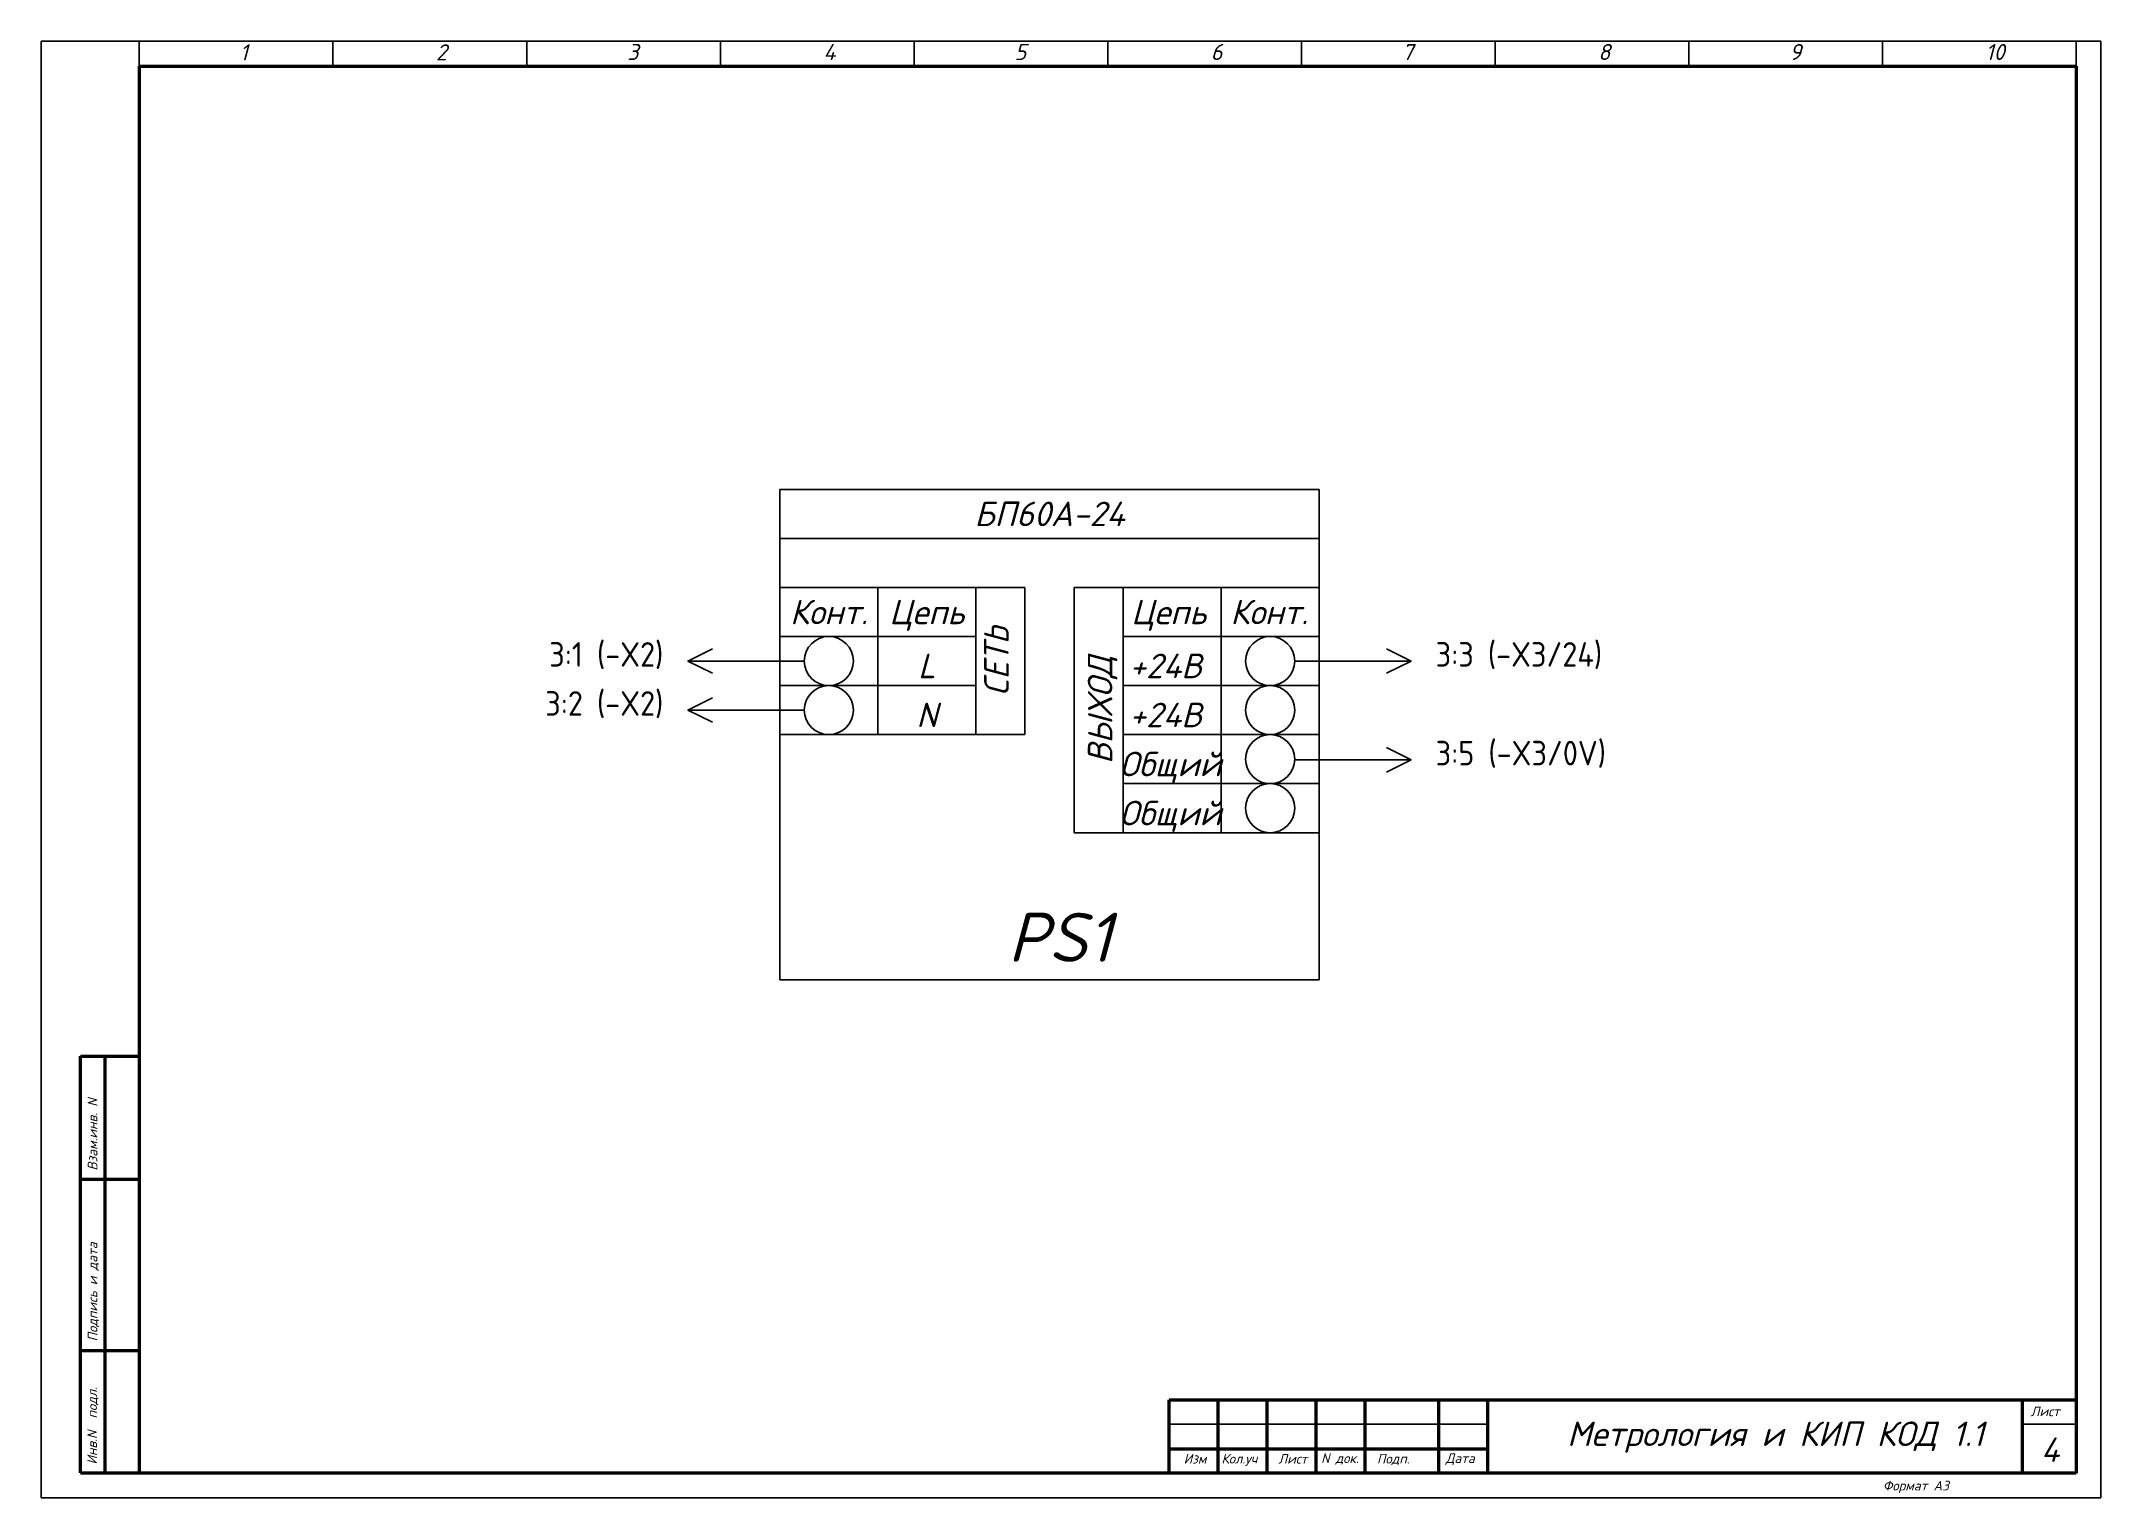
# Model space of a CAD drawing. Header units: millimetres. Extents: x 0 to 53000, y -591 to 24400.
# Drawn here: x 1304.4 to 1724.4, y 304.4 to 601.4 of the extents above; entities that cross this region are included whole.
import ezdxf
from ezdxf.enums import TextEntityAlignment as Align

# ---------------------------------------------------------------- set-up
doc = ezdxf.new("R2010")
doc.units = ezdxf.units.MM
doc.linetypes.add('Caddy_Solid', pattern=[0])
for name, color, linetype in [('DESC', 150, 'Continuous'), ('YEL_14_THHN', 7, 'Continuous'), ('Обозначения контактов', 7, 'Continuous')]:
    doc.layers.add(name, color=color, linetype=linetype)
doc.layers.add('Основная', color=7, linetype='Continuous', lineweight=30)
doc.layers.add('Сетка', color=9, linetype='Continuous', lineweight=20, transparency=0.3)
doc.styles.add('WD_IEC', font='ISOCP2.shx', dxfattribs={"width": 0.9, "height": 4})
doc.styles.add('текст', font='isocpeui.ttf')

msp = doc.modelspace()

# ---------------------------------------------------------------- texts
at = {"lineweight": 60, "style": 'текст'}
for s, height, p in [('1', 3.27499, (1344.88593, 597.4801)), ('2', 3.27499, (1384.88593, 597.4801)), ('3', 3.27499, (1423.88593, 597.54009)), ('4', 3.27499, (1463.88593, 597.54009)), ('5', 3.27499, (1502.88593, 597.54009)), ('6', 3.27499, (1542.88593, 597.54009)), ('7', 3.27499, (1581.88593, 597.54009)), ('8', 3.27499, (1621.88593, 597.54009)), ('9', 3.27499, (1660.88593, 597.54009)), ('10', 3.274994, (1700.88593, 597.54009))]:
    msp.add_text(s, height=height, dxfattribs=at).set_placement(p)
at = {"color": 0, "style": 'текст'}
for s, p in [('БП60А-24', (1510, 505)), ('Конт.', (1465, 485)), ('Цепь', (1485, 485)), ('Цепь', (1534.33013, 485)), ('Конт.', (1554.79904, 485)), ('L', (1485, 474)), ('+24В', (1533.66025, 474)), ('N', (1485, 464)), ('+24В', (1533.66025, 464)), ('Общий', (1534.67021, 454)), ('Общий', (1534.67021, 444))]:
    msp.add_text(s, height=5, dxfattribs=at).set_placement(p, align=Align.MIDDLE_CENTER)
for s, p in [('СЕТЬ', (1499.18182, 475)), ('ВЫХОД', (1520.31818, 465))]:
    msp.add_text(s, height=5, rotation=90, dxfattribs=at).set_placement(p, align=Align.MIDDLE_CENTER)
at = {"layer": 'Основная', "lineweight": 25, "style": 'текст'}
for s, height, p in [('Взам.инв. N', 1.9649963, (1315.84659, 371.10647)), ('Подпись и дата', 1.9650002, (1315.85371, 336.25925)), ('Инв.N  подл.', 1.9650002, (1315.75687, 311.17453))]:
    msp.add_text(s, height=height, rotation=90, dxfattribs=at).set_placement(p)
for s, p in [('Лист', (1710.08615, 321.01926)), ('Изм', (1537.3725, 311.35335)), ('Кол.уч', (1545.07045, 311.36838)), ('Лист', (1556.67249, 311.35335)), ('N док.', (1565.39081, 311.46325)), ('Подп.', (1576.77289, 311.36581)), ('Дата', (1590.7891, 311.45812)), ('Формат А3', (1679.95057, 305.87508))]:
    msp.add_text(s, height=1.965, dxfattribs=at).set_placement(p)
at = {"layer": 'Основная', "insert": (1501.51549, 423.67301), "char_height": 10, "width": 33.4965909, "attachment_point": 1, "style": 'текст'}
msp.add_mtext('PS1', dxfattribs=at)
at = {"layer": 'Основная', "char_height": 5, "attachment_point": 5, "style": 'текст'}
for s, width, heights, insert in [('\\pxt12;Метрология и КИП КОД 1.1', 114.461363, [14.52012], (1658.0591, 316.75457)), ('\\pxqc;4', 10.7241089, [10], (1714.02979, 314.18634))]:
    msp.add_mtext_dynamic_manual_height_columns(s, width=width, gutter_width=200, heights=heights, dxfattribs=dict(at, insert=insert))

# ---------------------------------------------------------------- blocks, each defined once
blk = doc.blocks.new('HA1X3')
blk.add_lwpolyline([(2.5, -1.25), (0, 0), (2.5, 1.25)])
at = {"style": 'WD_IEC'}
blk.add_attdef('DESC1', text='', height=2.5, dxfattribs=at).set_placement((-2.5, 0.675), align=Align.RIGHT)
at = {"style": 'WD_IEC', "flags": 1}
blk.add_attdef('X1TERM01', (0, 0), '', height=0.32, dxfattribs=at)
at = {"style": 'WD_IEC'}
blk.add_attdef('DESC2', text='', height=2.5, dxfattribs=at).set_placement((-2.5, -0.675), align=Align.TOP_RIGHT)
blk = doc.blocks.new('HA1X1')
blk.add_lwpolyline([(-2.5, 1.25), (0, 0), (-2.5, -1.25)])
at = {"style": 'WD_IEC'}
blk.add_attdef('DESC1', (2.5, 0.675), '', height=2.5, dxfattribs=at)
at = {"style": 'WD_IEC', "flags": 1}
blk.add_attdef('X4TERM01', (0, 0), '', height=0.32, dxfattribs=at)
at = {"style": 'WD_IEC'}
blk.add_attdef('DESC2', text='', height=2.5, dxfattribs=at).set_placement((2.5, -0.675), align=Align.TOP_LEFT)
blk = doc.blocks.new('VT0_02')
blk.add_circle((0, 0), 1.25)
at = {"style": 'WD_IEC', "flags": 1}
for tag, p in [('X2TERM01', (0, 1.25)), ('X4TERM01', (-1.25, 0)), ('X1TERM01', (1.25, 0)), ('X8TERM01', (0, -1.25))]:
    blk.add_attdef(tag, p, '', height=0.32, dxfattribs=at)

# ---------------------------------------------------------------- linework, layer by layer
at = {"linetype": 'Caddy_Solid', "lineweight": 25}
for p, q in [((1324.38593, 596.38009), (1324.38593, 601.38009)), ((1363.88593, 596.38009), (1363.88593, 601.38009)), ((1403.38593, 596.38009), (1403.38593, 601.38009)), ((1442.88593, 596.38009), (1442.88593, 601.38009)), ((1482.38593, 596.38009), (1482.38593, 601.38009)), ((1521.88593, 596.38009), (1521.88593, 601.38009)), ((1561.38593, 596.38009), (1561.38593, 601.38009)), ((1600.88593, 596.38009), (1600.88593, 601.38009)), ((1640.38593, 596.38009), (1640.38593, 601.38009)), ((1679.88593, 596.38009), (1679.88593, 601.38009)), ((1719.38593, 596.38009), (1719.38593, 601.38009))]:
    msp.add_line(p, q, dxfattribs=at)
at = {"ltscale": 100}
for p, q in [((1455, 500), (1455, 510)), ((1455, 510), (1565, 510)), ((1565, 510), (1565, 500)), ((1455, 490), (1455, 500)), ((1455, 500), (1565, 500)), ((1565, 490), (1565, 500)), ((1475, 490), (1455, 490)), ((1455, 490), (1455, 480)), ((1475, 480), (1475, 490)), ((1495, 490), (1475, 490)), ((1475, 490), (1475, 480)), ((1495, 480), (1495, 490)), ((1495, 490), (1505, 490)), ((1505, 490), (1505, 460)), ((1525, 490), (1515, 490)), ((1515, 490), (1515, 440)), ((1525, 490), (1545, 490)), ((1525, 480), (1525, 490)), ((1545, 490), (1565, 490)), ((1545, 480), (1545, 490)), ((1545, 490), (1545, 480)), ((1565, 490), (1565, 480)), ((1455, 480), (1475, 480)), ((1475, 480), (1455, 480)), ((1455, 480), (1455, 470)), ((1475, 470), (1475, 480)), ((1475, 480), (1495, 480)), ((1495, 480), (1475, 480)), ((1475, 480), (1475, 470)), ((1495, 470), (1495, 480)), ((1545, 480), (1525, 480)), ((1525, 480), (1545, 480)), ((1525, 470), (1525, 480)), ((1565, 480), (1545, 480)), ((1545, 480), (1565, 480)), ((1545, 470), (1545, 480)), ((1545, 480), (1545, 470)), ((1565, 480), (1565, 470)), ((1455, 470), (1475, 470)), ((1475, 470), (1455, 470)), ((1455, 470), (1455, 460)), ((1475, 460), (1475, 470)), ((1475, 470), (1495, 470)), ((1495, 470), (1475, 470)), ((1475, 470), (1475, 460)), ((1495, 460), (1495, 470)), ((1545, 470), (1525, 470)), ((1525, 470), (1545, 470)), ((1525, 460), (1525, 470)), ((1565, 470), (1545, 470)), ((1545, 470), (1565, 470)), ((1545, 460), (1545, 470)), ((1545, 470), (1545, 460)), ((1565, 470), (1565, 460)), ((1455, 460), (1475, 460)), ((1475, 460), (1455, 460)), ((1455, 460), (1455, 420)), ((1475, 460), (1495, 460)), ((1495, 460), (1475, 460)), ((1495, 460), (1505, 460)), ((1545, 460), (1525, 460)), ((1525, 460), (1545, 460)), ((1525, 450), (1525, 460)), ((1565, 460), (1545, 460)), ((1545, 460), (1565, 460)), ((1545, 450), (1545, 460)), ((1545, 460), (1545, 450)), ((1565, 460), (1565, 450)), ((1545, 450), (1525, 450)), ((1545, 450), (1525, 450)), ((1525, 450), (1545, 450)), ((1525, 440), (1525, 450)), ((1565, 450), (1545, 450)), ((1565, 450), (1545, 450)), ((1545, 450), (1565, 450)), ((1545, 440), (1545, 450)), ((1545, 450), (1545, 440)), ((1565, 450), (1565, 440)), ((1515, 440), (1525, 440)), ((1545, 440), (1525, 440)), ((1545, 440), (1525, 440)), ((1545, 440), (1525, 440)), ((1525, 440), (1545, 440)), ((1565, 440), (1545, 440)), ((1565, 440), (1545, 440)), ((1565, 440), (1545, 440)), ((1545, 440), (1565, 440)), ((1565, 430), (1565, 440)), ((1565, 430), (1565, 420)), ((1455, 420), (1455, 410)), ((1565, 410), (1565, 420)), ((1455, 410), (1565, 410))]:
    msp.add_line(p, q, dxfattribs=at)
at = {"layer": 'YEL_14_THHN'}
for p, q in [((1460, 475), (1436.25, 475)), ((1560, 475), (1583.75, 475)), ((1460, 465), (1436.25, 465)), ((1559.99821, 454.86615), (1583.74821, 454.86615))]:
    msp.add_line(p, q, dxfattribs=at)
at = {"layer": 'Обозначения контактов'}
msp.add_lwpolyline([(1304.38593, 304.38009), (1724.38593, 304.38009), (1724.38593, 601.38009), (1304.38593, 601.38009)], close=True, dxfattribs=at)
at = {"layer": 'Основная', "linetype": 'Caddy_Solid', "lineweight": 50}
for p, q in [((1324.38593, 596.3189), (1719.38593, 596.3189)), ((1324.38593, 596.3189), (1324.38593, 309.38009)), ((1719.38593, 596.3189), (1719.38593, 309.38009)), ((1312.38593, 309.44009), (1312.38593, 394.44009)), ((1312.38593, 394.44009), (1324.38593, 394.44009)), ((1317.38593, 394.44009), (1317.38593, 309.44009)), ((1312.38593, 369.38009), (1324.38593, 369.38009)), ((1312.38593, 334.44009), (1324.38593, 334.44009)), ((1534.38593, 324.38009), (1719.38593, 324.38009)), ((1534.38593, 309.38009), (1534.38593, 324.38009)), ((1544.38593, 309.38009), (1544.38593, 324.38009)), ((1554.38593, 309.38009), (1554.38593, 324.38009)), ((1564.38593, 309.38009), (1564.38593, 324.38009)), ((1574.38593, 309.38009), (1574.38593, 324.38009)), ((1589.38593, 309.38009), (1589.38593, 324.38009)), ((1599.38593, 309.38009), (1599.38593, 324.38009)), ((1708.38593, 309.38009), (1708.38593, 324.38009)), ((1534.38593, 314.38009), (1599.38593, 314.38009)), ((1719.38593, 309.38009), (1312.38593, 309.38009))]:
    msp.add_line(p, q, dxfattribs=at)
at = {"layer": 'Основная', "linetype": 'Caddy_Solid', "lineweight": 25}
for p, q in [((1599.38593, 319.38009), (1534.38593, 319.38009)), ((1708.38593, 319.38009), (1719.38593, 319.38009))]:
    msp.add_line(p, q, dxfattribs=at)
at = {"layer": 'Сетка'}
msp.add_line((1545, 470), (1565, 470), dxfattribs=at)

# ---------------------------------------------------------------- block references
at = {"layer": 'Обозначения контактов'}
ref = msp.add_blockref('HA1X3', (1436.25, 475), dxfattribs=dict(at, xscale=2, yscale=2, zscale=2))
ref.add_attrib('DESC1', '3:1 (-X2)', dxfattribs={"layer": 'DESC', "height": 5, "style": 'WD_IEC'}).set_placement((1431.25, 476.35), align=Align.MIDDLE_RIGHT)
at = {"layer": 'Обозначения контактов', "xscale": 4, "yscale": 4, "zscale": 4, "rotation": 270}
for p in [(1465, 475), (1555, 475), (1465, 465), (1555, 465), (1555, 455), (1555, 445)]:
    msp.add_blockref('VT0_02', p, dxfattribs=at)
at = {"layer": 'Обозначения контактов'}
ref = msp.add_blockref('HA1X1', (1583.75, 475), dxfattribs=dict(at, xscale=2, yscale=2, zscale=2))
ref.add_attrib('DESC1', '3:3 (-X3/24)', dxfattribs={"layer": 'DESC', "height": 5, "style": 'WD_IEC'}).set_placement((1588.75, 476.35), align=Align.MIDDLE_LEFT)
ref = msp.add_blockref('HA1X3', (1436.25, 465), dxfattribs=dict(at, xscale=2, yscale=2, zscale=2))
ref.add_attrib('DESC1', '3:2 (-X2)', dxfattribs={"layer": 'DESC', "height": 5, "style": 'WD_IEC'}).set_placement((1431.25, 466.35), align=Align.MIDDLE_RIGHT)
ref = msp.add_blockref('HA1X1', (1583.74821, 454.86615), dxfattribs=dict(at, xscale=2, yscale=2, zscale=2))
ref.add_attrib('DESC1', '3:5 (-X3/0V)', dxfattribs={"layer": 'DESC', "height": 5, "style": 'WD_IEC'}).set_placement((1588.74821, 456.21615), align=Align.MIDDLE_LEFT)

msp.set_redraw_order([(e.dxf.handle, doc.entitydb.next_handle()) for e in msp.query("TEXT MTEXT ATTDEF DIMENSION ARC_DIMENSION")])  # texts and dimensions are drawn at this point

doc.saveas('drawing.dxf')
